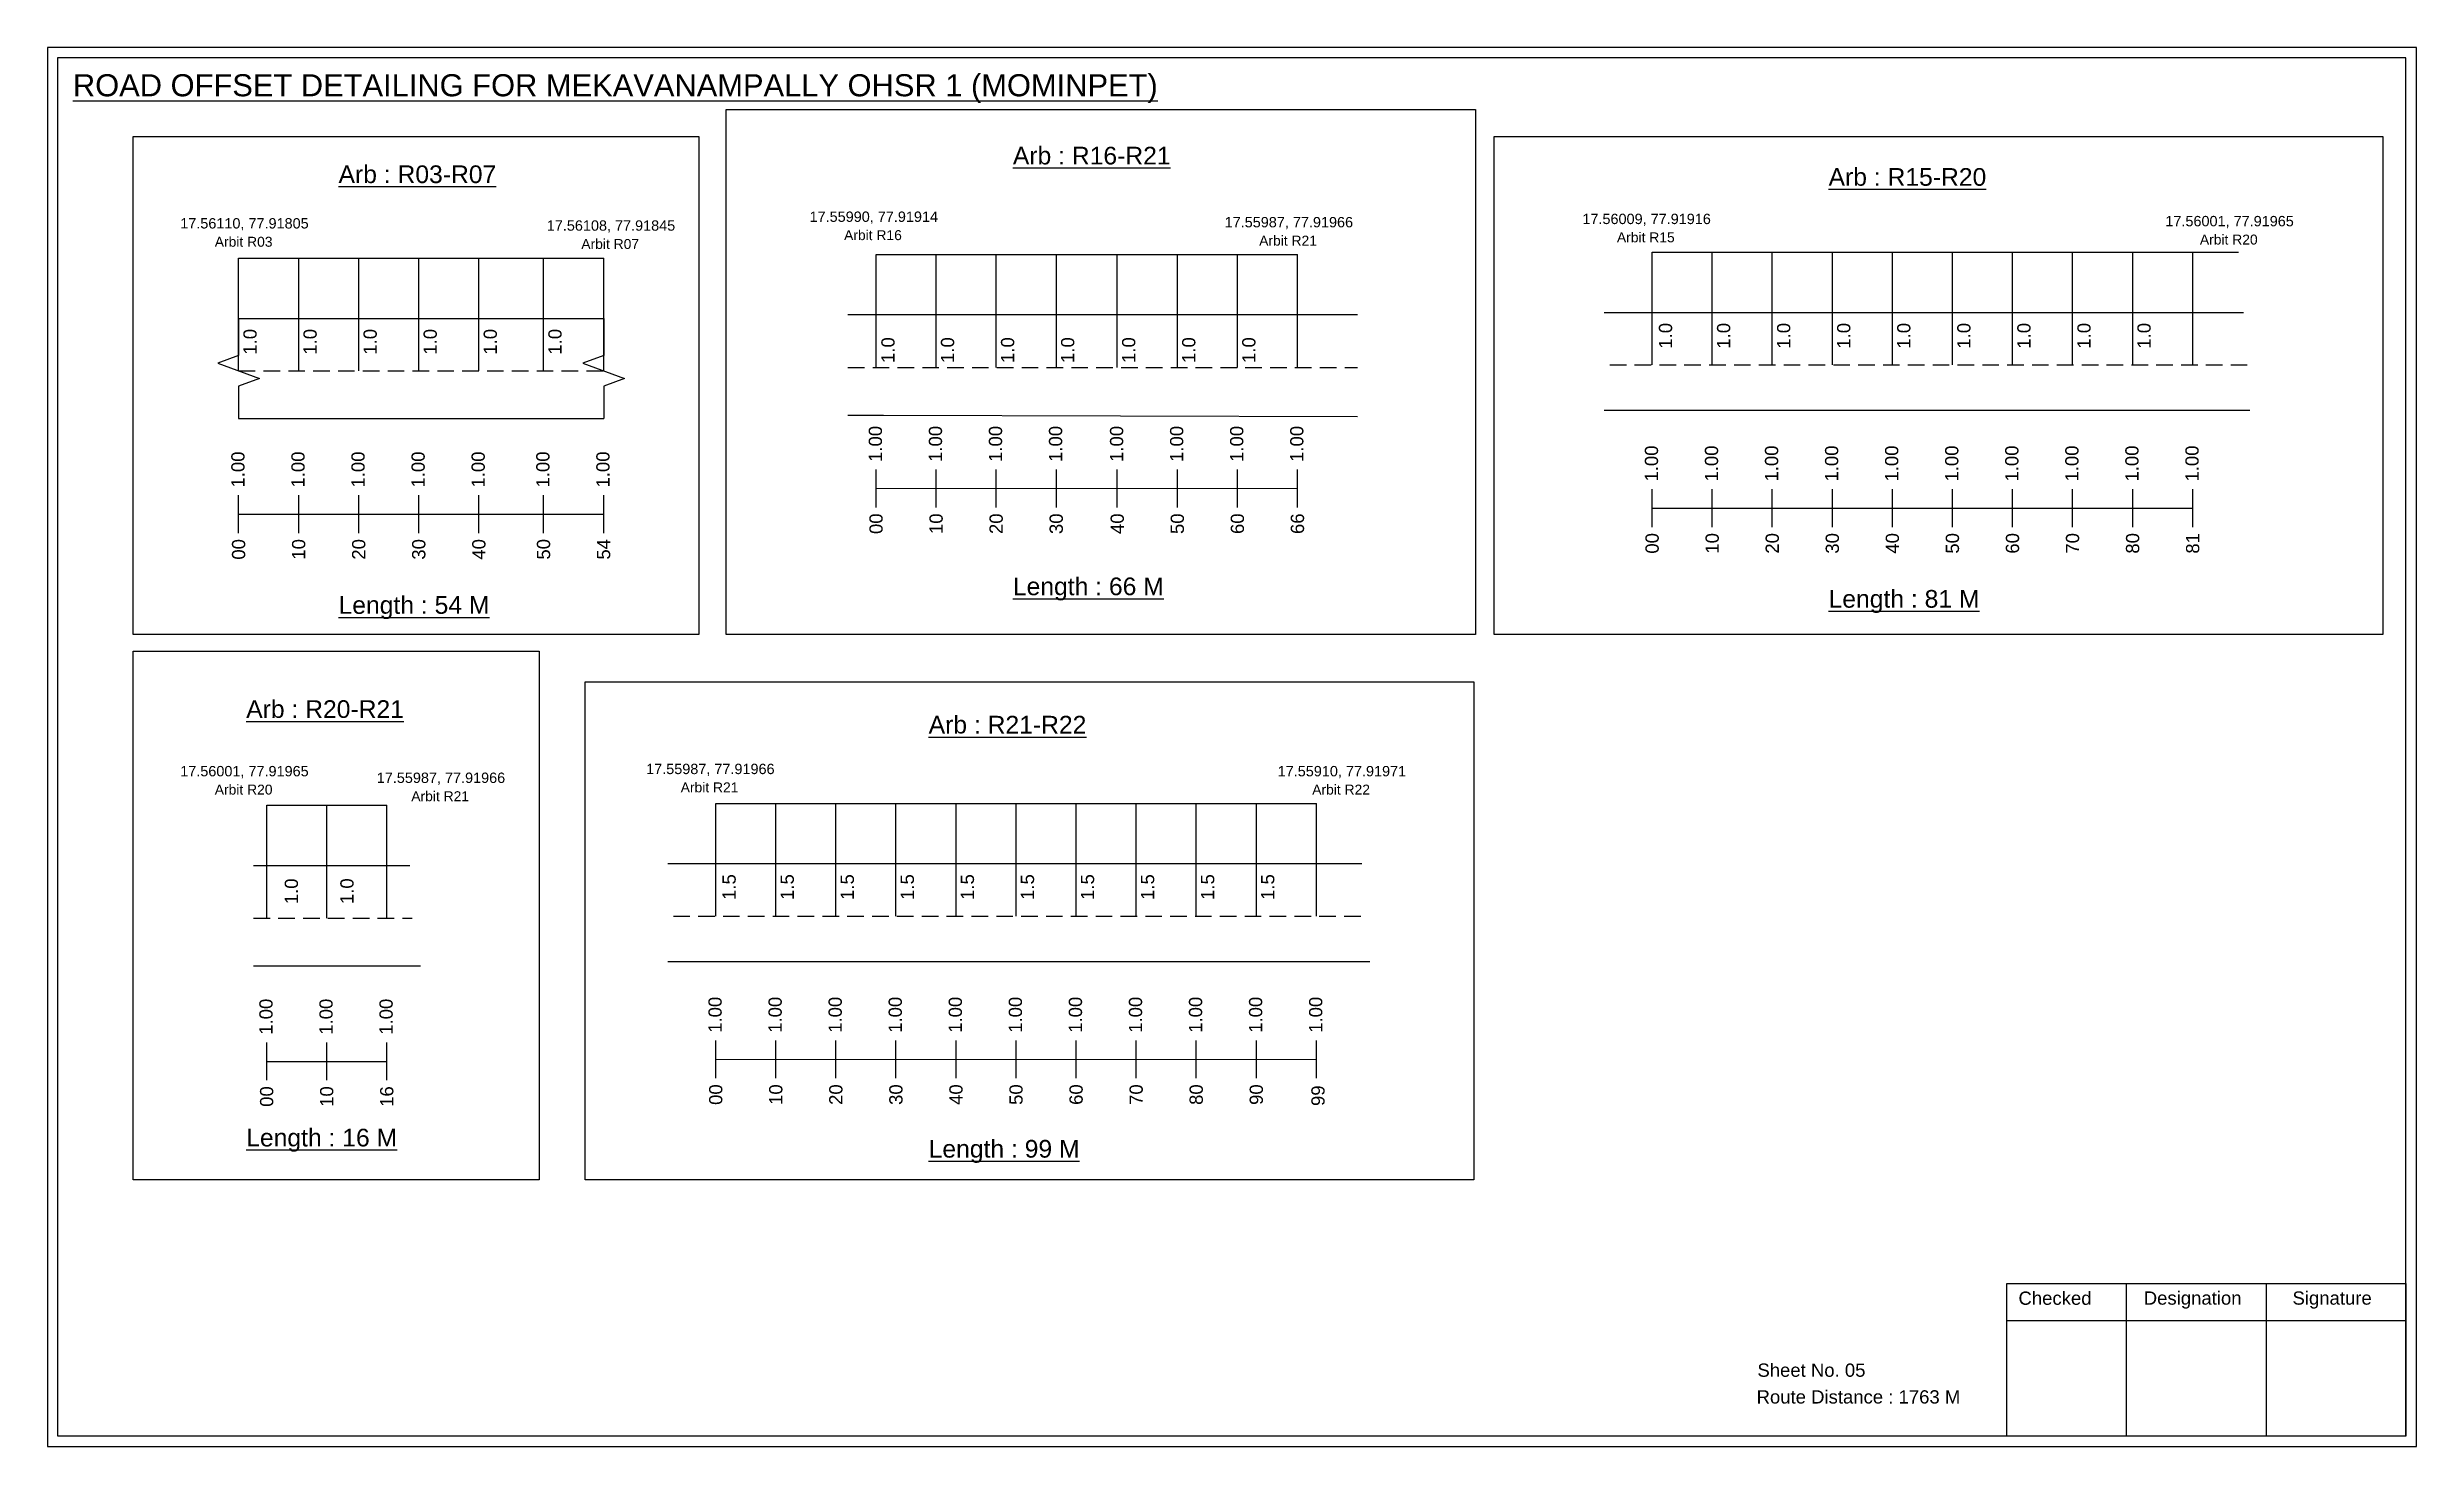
# Model space of a CAD drawing. Header units: inches. Extents: x 1241 to 8862, y 322 to 2472.
# Drawn here: x 6949 to 7486, y 1661 to 1978 of the extents above; entities that cross this region are included whole.
import ezdxf

# ---------------------------------------------------------------- set-up
doc = ezdxf.new("R2010")
doc.units = ezdxf.units.IN
doc.header["$MEASUREMENT"] = 0
doc.linetypes.add('DASHED2', pattern=[0.375, 0.25, -0.125])
doc.layers.add('PDF_Geometry', color=7, linetype='Continuous')
doc.layers.add('PDF_Text', color=5, linetype='Continuous')
doc.styles.add('PDF Arial', font='arial.ttf')
doc.styles.get("Standard").update_dxf_attribs({"font": 'arial.ttf'})

msp = doc.modelspace()

# ---------------------------------------------------------------- texts
at = {"color": 242, "true_color": 0xcd2027}
for s, height, p in [('%%UROAD OFFSET DETAILING FOR MEKAVANAMPALLY OHSR 1 (MOMINPET)', 5, (6955.05, 1966.81)), ('%%UArb : R16-R21', 4, (7167.89, 1951.39)), ('%%UArb : R03-R07', 4, (7015.2, 1947.17)), ('%%UArb : R15-R20', 4, (7352.59, 1946.56)), ('%%ULength : 66 M', 4, (7167.89, 1853.89)), ('%%ULength : 54 M', 4, (7015.2, 1849.67)), ('%%ULength : 81 M', 4, (7352.59, 1851.06)), ('%%UArb : R20-R21', 4, (6994.29, 1826.11)), ('%%UArb : R21-R22', 4, (7148.82, 1822.58)), ('%%ULength : 16 M', 4, (6994.29, 1729.11)), ('%%ULength : 99 M', 4, (7148.82, 1726.58))]:
    msp.add_text(s, height=height, dxfattribs=at).set_placement(p)
at = {"color": 5}
for s, height, p in [('17.56110, 77.91805', 2.34, (6979.35, 1936.89)), ('17.56108, 77.91845', 2.34, (7062.35, 1936.39)), ('17.55990, 77.91914', 2.34, (7121.85, 1938.39)), ('17.55987, 77.91966', 2.34, (7215.84, 1937.15)), ('17.56009, 77.91916', 2.34, (7296.85, 1937.89)), ('17.56001, 77.91965', 2.34, (7428.85, 1937.39)), ('Arbit R03', 2.246, (6987.17, 1932.76)), ('Arbit R07', 2.246, (7070.17, 1932.26)), ('Arbit R16', 2.246, (7129.67, 1934.26)), ('Arbit R21', 2.246, (7223.66, 1933.02)), ('Arbit R15', 2.246, (7304.67, 1933.76)), ('Arbit R20', 2.246, (7436.67, 1933.26)), ('17.56001, 77.91965', 2.34, (6979.35, 1812.89)), ('17.55987, 77.91966', 2.34, (7023.85, 1811.39)), ('17.55987, 77.91966', 2.34, (7084.85, 1813.39)), ('17.55910, 77.91971', 2.34, (7227.85, 1812.89)), ('Arbit R20', 2.246, (6987.17, 1808.76)), ('Arbit R21', 2.246, (7031.67, 1807.26)), ('Arbit R21', 2.246, (7092.67, 1809.26)), ('Arbit R22', 2.246, (7235.67, 1808.76))]:
    msp.add_text(s, height=height, dxfattribs=at).set_placement(p)
for s, p in [('1.0', (7317.16, 1909.69)), ('1.0', (7330.32, 1909.69)), ('1.0', (7343.92, 1909.69)), ('1.0', (7357.52, 1909.69)), ('1.0', (7371.12, 1909.69)), ('1.0', (7384.72, 1909.69)), ('1.0', (7398.32, 1909.69)), ('1.0', (7411.92, 1909.69)), ('1.0', (7425.52, 1909.69)), ('1.0', (6996.65, 1908.33)), ('1.0', (7010.25, 1908.33)), ('1.0', (7023.85, 1908.33)), ('1.0', (7037.45, 1908.33)), ('1.0', (7051.05, 1908.33)), ('1.0', (7065.7, 1908.34)), ('1.0', (7141.1, 1906.45)), ('1.0', (7154.59, 1906.45)), ('1.0', (7168.19, 1906.45)), ('1.0', (7181.79, 1906.45)), ('1.0', (7195.61, 1906.45)), ('1.0', (7209.21, 1906.45)), ('1.0', (7222.81, 1906.45)), ('1.0', (7006.01, 1783.94)), ('1.0', (7018.6, 1783.97)), ('1.5', (7105.13, 1784.91)), ('1.5', (7118.29, 1784.91)), ('1.5', (7131.89, 1784.91)), ('1.5', (7145.49, 1784.91)), ('1.5', (7159.09, 1784.91)), ('1.5', (7172.69, 1784.91)), ('1.5', (7186.29, 1784.91)), ('1.5', (7199.89, 1784.91)), ('1.5', (7213.49, 1784.91)), ('1.5', (7227.09, 1784.91))]:
    msp.add_text(s, height=3, rotation=90).set_placement(p)
at = {"color": 217, "true_color": 0x93278f}
for s, p in [('1.00', (7138.25, 1884.05)), ('1.00', (7151.85, 1884.05)), ('1.00', (7165.45, 1884.05)), ('1.00', (7179.05, 1884.05)), ('1.00', (7192.87, 1884.05)), ('1.00', (7206.47, 1884.05)), ('1.00', (7220.07, 1884.05)), ('1.00', (7233.67, 1884.05)), ('1.00', (6993.91, 1878.25)), ('1.00', (7007.51, 1878.25)), ('1.00', (7021.11, 1878.25)), ('1.00', (7034.71, 1878.25)), ('1.00', (7048.31, 1878.25)), ('1.00', (7062.96, 1878.26)), ('1.00', (7076.56, 1878.26)), ('1.00', (7313.98, 1879.61)), ('1.00', (7327.58, 1879.61)), ('1.00', (7341.18, 1879.61)), ('1.00', (7354.78, 1879.61)), ('1.00', (7368.38, 1879.61)), ('1.00', (7381.98, 1879.61)), ('1.00', (7395.58, 1879.61)), ('1.00', (7409.18, 1879.61)), ('1.00', (7422.78, 1879.61)), ('1.00', (7436.38, 1879.61)), ('00', (7138.4, 1867.73)), ('10', (7152, 1867.73)), ('20', (7165.6, 1867.73)), ('30', (7179.2, 1867.73)), ('40', (7193.02, 1867.73)), ('50', (7206.62, 1867.73)), ('60', (7220.22, 1867.73)), ('66', (7233.82, 1867.73)), ('00', (7314.13, 1863.29)), ('10', (7327.73, 1863.29)), ('20', (7341.33, 1863.29)), ('30', (7354.93, 1863.29)), ('40', (7368.53, 1863.29)), ('50', (7382.13, 1863.29)), ('60', (7395.73, 1863.29)), ('70', (7409.33, 1863.29)), ('80', (7422.93, 1863.29)), ('81', (7436.53, 1863.29)), ('00', (6994.06, 1861.93)), ('10', (7007.66, 1861.93)), ('20', (7021.26, 1861.93)), ('30', (7034.86, 1861.93)), ('40', (7048.46, 1861.93)), ('50', (7063.11, 1861.94)), ('54', (7076.71, 1861.94)), ('1.00', (7000.26, 1754.39)), ('1.00', (7013.86, 1754.39)), ('1.00', (7027.46, 1754.39)), ('1.00', (7101.95, 1754.83)), ('1.00', (7115.55, 1754.83)), ('1.00', (7129.15, 1754.83)), ('1.00', (7142.75, 1754.83)), ('1.00', (7156.35, 1754.83)), ('1.00', (7169.95, 1754.83)), ('1.00', (7183.55, 1754.83)), ('1.00', (7197.15, 1754.83)), ('1.00', (7210.75, 1754.83)), ('1.00', (7224.35, 1754.83)), ('1.00', (7237.95, 1754.83)), ('00', (7000.41, 1738.07)), ('10', (7014.01, 1738.07)), ('16', (7027.61, 1738.07)), ('00', (7102.1, 1738.51)), ('10', (7115.7, 1738.51)), ('20', (7129.3, 1738.51)), ('30', (7142.9, 1738.51)), ('40', (7156.5, 1738.51)), ('50', (7170.1, 1738.51)), ('60', (7183.7, 1738.51)), ('70', (7197.3, 1738.51)), ('80', (7210.9, 1738.51)), ('90', (7224.5, 1738.51)), ('99', (7238.47, 1738.26))]:
    msp.add_text(s, height=3, rotation=90, dxfattribs=at).set_placement(p)
for s, p in [('Sheet No. 05', (7336.48, 1676.97)), ('Route Distance : 1763 M', (7336.29, 1670.92))]:
    msp.add_text(s, height=3).set_placement(p)
at = {"layer": 'PDF_Text', "color": 7, "attachment_point": 7, "style": 'PDF Arial'}
for s, insert, char_height in [('Checked', (7395.59, 1693.22), 3.001), ('Designation', (7423.96, 1692.39), 3.0006), ('Signature', (7457.64, 1692.39), 3.001)]:
    msp.add_mtext(s, dxfattribs=dict(at, insert=insert, char_height=char_height))

# ---------------------------------------------------------------- linework, layer by layer
at = {"color": 5}
for p, q in [((7312.65, 1931.55), (7445.43, 1931.55)), ((6992.58, 1930.19), (7075.24, 1930.19)), ((7136.93, 1930.98), (7232.34, 1930.99)), ((6998.93, 1806.33), (7026.13, 1806.33)), ((7100.62, 1806.77), (7236.62, 1806.77))]:
    msp.add_line(p, q, dxfattribs=at)
for p, q in [((7312.65, 1906.02), (7312.65, 1931.55)), ((7326.25, 1906.02), (7326.25, 1931.55)), ((7339.85, 1906.02), (7339.85, 1931.55)), ((7353.45, 1906.02), (7353.45, 1931.55)), ((7367.05, 1906.02), (7367.05, 1931.55)), ((7380.65, 1906.02), (7380.65, 1931.55)), ((7394.25, 1906.02), (7394.25, 1931.55)), ((7407.85, 1906.02), (7407.85, 1931.55)), ((7421.45, 1906.02), (7421.45, 1931.55)), ((7435.05, 1906.02), (7435.05, 1931.55)), ((6992.58, 1904.66), (6992.58, 1930.19)), ((7006.18, 1904.66), (7006.18, 1930.19)), ((7019.78, 1904.66), (7019.78, 1930.19)), ((7033.38, 1904.66), (7033.38, 1930.19)), ((7046.98, 1904.66), (7046.98, 1930.19)), ((7061.64, 1904.66), (7061.64, 1930.2)), ((7075.24, 1904.66), (7075.24, 1930.2)), ((7136.93, 1905.45), (7136.93, 1930.99)), ((7150.53, 1905.45), (7150.53, 1930.99)), ((7164.13, 1905.45), (7164.13, 1930.99)), ((7177.73, 1905.45), (7177.73, 1930.99)), ((7191.54, 1905.45), (7191.54, 1930.99)), ((7205.14, 1905.45), (7205.14, 1930.99)), ((7218.74, 1905.45), (7218.74, 1930.99)), ((7232.34, 1905.45), (7232.34, 1930.99)), ((6992.58, 1916.54), (7075.24, 1916.54)), ((7245.94, 1917.33), (7130.52, 1917.33)), ((7301.78, 1917.9), (7446.56, 1917.9)), ((6992.58, 1893.86), (7075.24, 1893.86)), ((7130.52, 1894.65), (7138.57, 1894.65)), ((7138.57, 1894.65), (7245.94, 1894.35)), ((7447.97, 1895.71), (7301.78, 1895.71)), ((6998.93, 1780.8), (6998.93, 1806.33)), ((7012.53, 1780.8), (7012.53, 1806.33)), ((7026.13, 1780.8), (7026.13, 1806.33)), ((7100.62, 1781.23), (7100.62, 1806.77)), ((7114.22, 1781.23), (7114.22, 1806.77)), ((7127.82, 1781.23), (7127.82, 1806.77)), ((7141.42, 1781.23), (7141.42, 1806.77)), ((7155.02, 1781.23), (7155.02, 1806.77)), ((7168.62, 1781.23), (7168.62, 1806.77)), ((7182.22, 1781.23), (7182.22, 1806.77)), ((7195.82, 1781.23), (7195.82, 1806.77)), ((7209.42, 1781.23), (7209.42, 1806.77)), ((7223.02, 1781.23), (7223.02, 1806.77)), ((7236.62, 1781.23), (7236.62, 1806.77)), ((6995.93, 1792.68), (7031.35, 1792.68)), ((7089.75, 1793.12), (7246.9, 1793.12)), ((7248.73, 1770.93), (7089.75, 1770.93)), ((6995.93, 1770), (7033.75, 1770))]:
    msp.add_line(p, q)
at = {"linetype": 'DASHED2', "ltscale": 15}
for p, q in [((6992.58, 1904.66), (7075.24, 1904.66)), ((7130.52, 1905.45), (7245.94, 1905.45)), ((7303.05, 1906.02), (7447.41, 1906.02)), ((7091.02, 1781.23), (7246.9, 1781.23)), ((6995.93, 1780.8), (7031.84, 1780.8))]:
    msp.add_line(p, q, dxfattribs=at)
at = {"color": 217, "true_color": 0x93278f}
for p, q in [((7136.93, 1873.76), (7136.93, 1882.31)), ((7136.93, 1878.03), (7232.34, 1878.09)), ((7150.53, 1873.76), (7150.53, 1882.31)), ((7164.13, 1873.76), (7164.13, 1882.31)), ((7177.73, 1873.76), (7177.73, 1882.31)), ((7191.54, 1873.76), (7191.54, 1882.31)), ((7205.14, 1873.76), (7205.14, 1882.31)), ((7218.74, 1873.76), (7218.74, 1882.31)), ((7232.34, 1873.76), (7232.34, 1882.31)), ((7312.65, 1869.32), (7312.65, 1877.87)), ((7326.25, 1869.32), (7326.25, 1877.87)), ((7339.85, 1869.32), (7339.85, 1877.87)), ((7353.45, 1869.32), (7353.45, 1877.87)), ((7367.05, 1869.32), (7367.05, 1877.87)), ((7380.65, 1869.32), (7380.65, 1877.87)), ((7394.25, 1869.32), (7394.25, 1877.87)), ((7407.85, 1869.32), (7407.85, 1877.87)), ((7421.45, 1869.32), (7421.45, 1877.87)), ((7435.05, 1869.32), (7435.05, 1877.87)), ((6992.58, 1867.96), (6992.58, 1876.52)), ((7006.18, 1867.96), (7006.18, 1876.52)), ((7019.78, 1867.96), (7019.78, 1876.52)), ((7033.38, 1867.96), (7033.38, 1876.52)), ((7046.98, 1867.96), (7046.98, 1876.52)), ((7061.64, 1867.96), (7061.64, 1876.52)), ((7075.24, 1867.96), (7075.24, 1876.52)), ((7312.65, 1873.59), (7435.05, 1873.61)), ((6992.58, 1872.23), (7075.24, 1872.24)), ((6998.93, 1744.1), (6998.93, 1752.66)), ((7012.53, 1744.1), (7012.53, 1752.66)), ((7026.13, 1744.1), (7026.13, 1752.66)), ((7100.62, 1744.53), (7100.62, 1753.09)), ((7114.22, 1744.53), (7114.22, 1753.09)), ((7127.82, 1744.53), (7127.82, 1753.09)), ((7141.42, 1744.53), (7141.42, 1753.09)), ((7155.02, 1744.53), (7155.02, 1753.09)), ((7168.62, 1744.53), (7168.62, 1753.09)), ((7182.22, 1744.53), (7182.22, 1753.09)), ((7195.82, 1744.53), (7195.82, 1753.09)), ((7209.42, 1744.53), (7209.42, 1753.09)), ((7223.02, 1744.53), (7223.02, 1753.09)), ((7236.62, 1744.53), (7236.62, 1753.09)), ((6998.93, 1748.37), (7026.13, 1748.37)), ((7100.62, 1748.8), (7236.62, 1748.83))]:
    msp.add_line(p, q, dxfattribs=at)
for points in [[(7103, 1963.82), (7272.61, 1963.82), (7272.61, 1845), (7103, 1845)], [(6968.72, 1957.68), (7096.81, 1957.68), (7096.81, 1845), (6968.72, 1845)], [(7276.88, 1957.68), (7478.12, 1957.68), (7478.12, 1845), (7276.88, 1845)], [(6968.72, 1841.18), (7060.66, 1841.18), (7060.66, 1721.57), (6968.72, 1721.57)], [(7071.03, 1834.25), (7272.27, 1834.25), (7272.27, 1721.57), (7071.03, 1721.57)]]:
    msp.add_lwpolyline(points, close=True)
at = {"linetype": 'Continuous'}
for points in [[(6992.58, 1916.54), (6992.58, 1908.11), (6987.84, 1906.38), (6997.33, 1902.93), (6992.58, 1901.21), (6992.58, 1893.86)], [(7075.24, 1916.54), (7075.24, 1908.11), (7070.49, 1906.38), (7079.98, 1902.93), (7075.24, 1901.21), (7075.24, 1893.86)]]:
    msp.add_lwpolyline(points, dxfattribs=at)
at = {"layer": 'PDF_Geometry'}
for points in [[(6949.27, 1977.88), (6949.27, 1661.17), (7485.74, 1661.17), (7485.74, 1977.88)], [(6951.59, 1975.55), (6951.59, 1663.59), (7483.32, 1663.59), (7483.32, 1975.55)]]:
    msp.add_lwpolyline(points, close=True, dxfattribs=at)
at = {"layer": 'PDF_Geometry', "color": 242, "true_color": 0xcc1f26}
msp.add_lwpolyline([(7483.32, 1663.5), (7392.98, 1663.5), (7392.98, 1698.11), (7483.32, 1698.11)], close=True, dxfattribs=at)
for points in [[(7419.96, 1698.11), (7419.96, 1663.5)], [(7451.69, 1698.11), (7451.69, 1663.5)], [(7392.98, 1689.73), (7483.32, 1689.73)]]:
    msp.add_lwpolyline(points, dxfattribs=at)

msp.set_redraw_order([(e.dxf.handle, doc.entitydb.next_handle()) for e in msp.query("TEXT MTEXT ATTDEF DIMENSION ARC_DIMENSION")])  # texts and dimensions are drawn at this point

doc.saveas('drawing.dxf')
